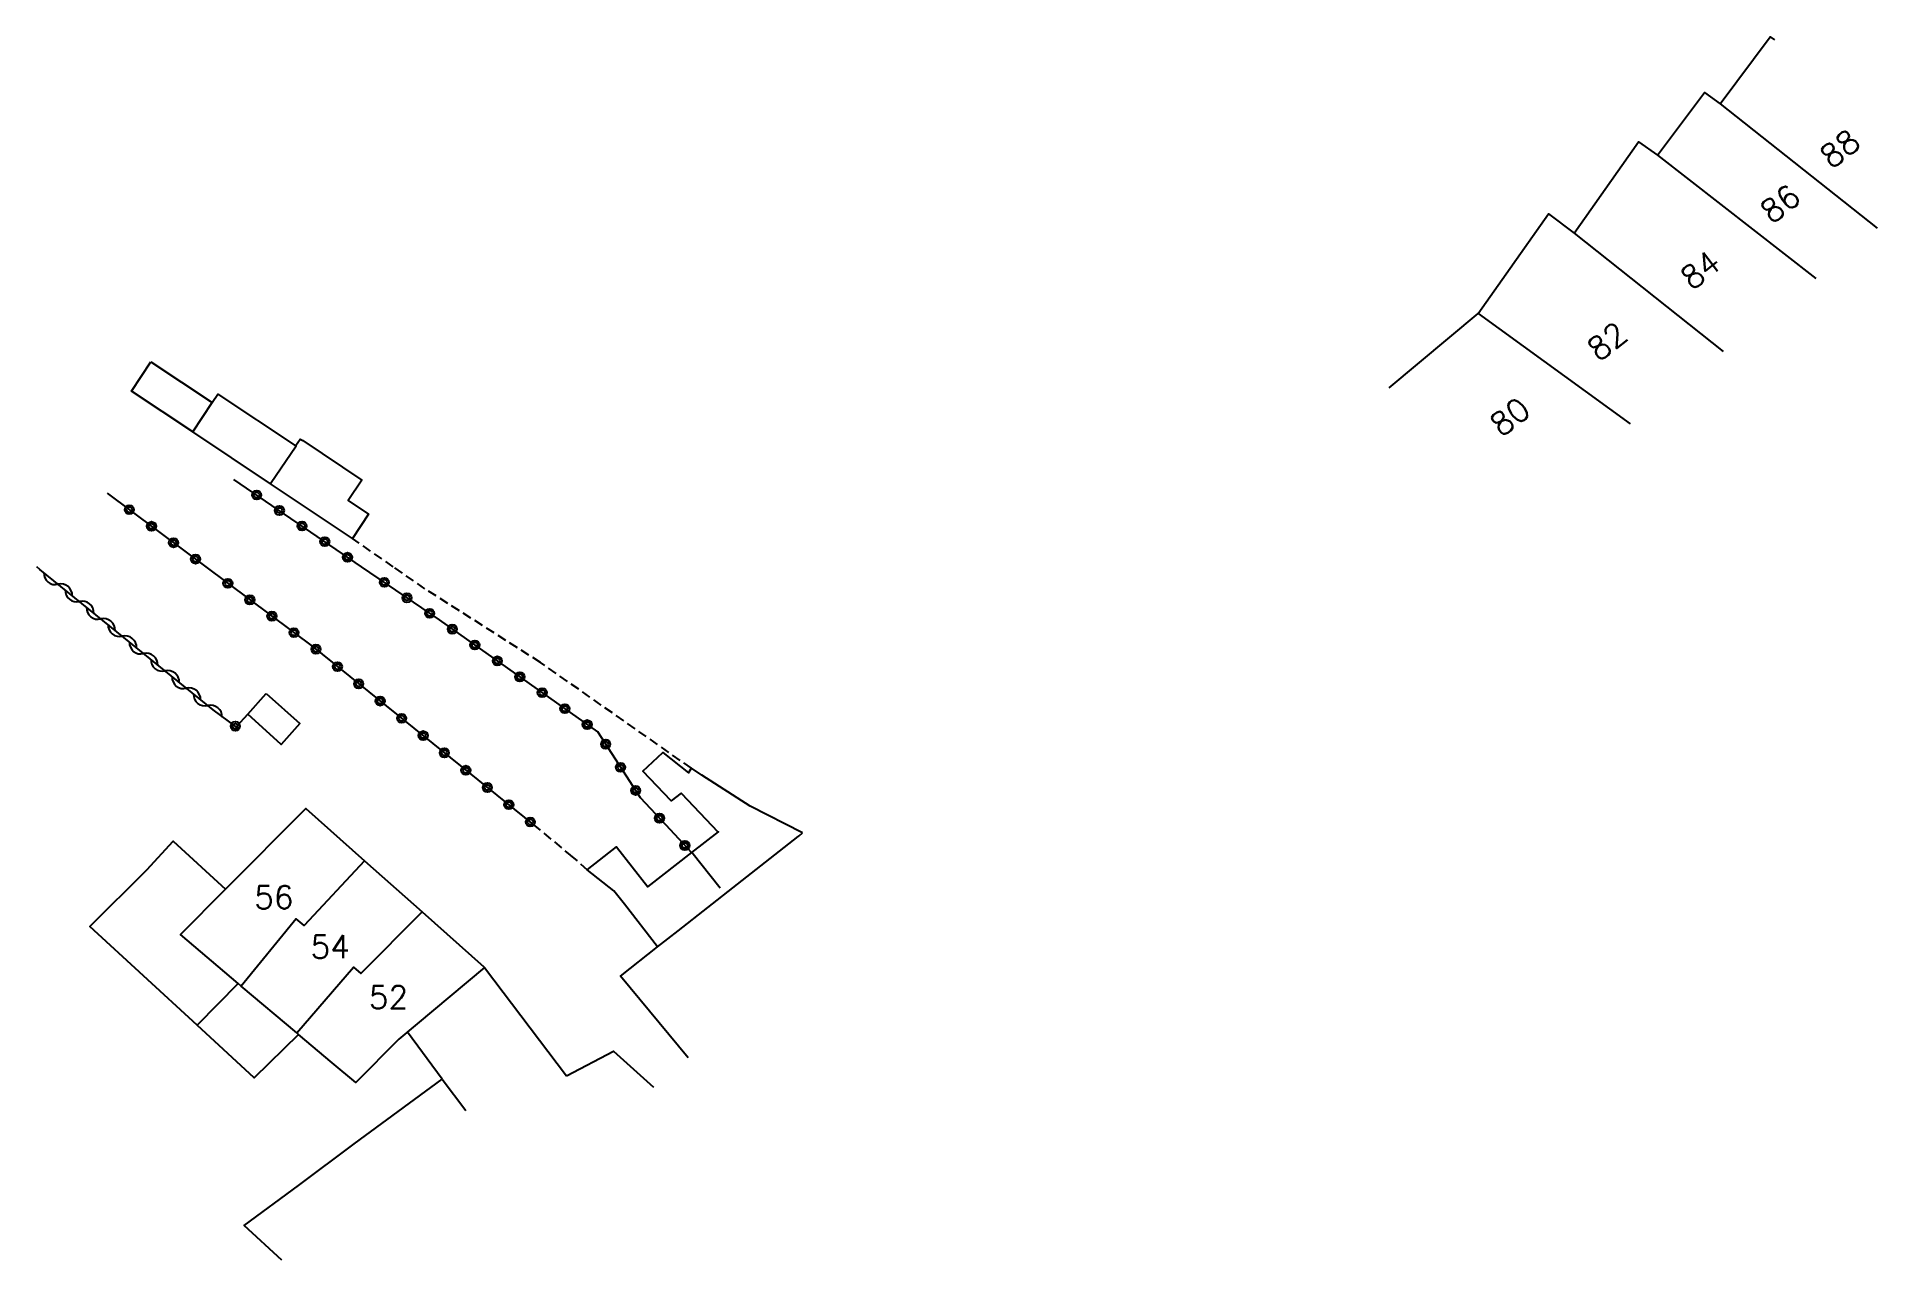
# Model space of a CAD drawing. Header units: millimetres. Extents: x 156183 to 157000, y 123000 to 123885.
# Drawn here: x 156556.9 to 156657.2, y 123638.2 to 123704.9 of the extents above; entities that cross this region are included whole.
import ezdxf
from ezdxf.enums import TextEntityAlignment as Align

# ---------------------------------------------------------------- set-up
doc = ezdxf.new("R2010")
doc.units = ezdxf.units.MM
doc.linetypes.add('DASHED', pattern=[0.75, 0.5, -0.25])
doc.layers.get('0').update_dxf_attribs({"linetype": 'CONTINUOUS'})
for name, color, linetype in [('W0100', 7, 'CONTINUOUS'), ('W0101', 7, 'CONTINUOUS'), ('W0104', 1, 'CONTINUOUS'), ('W0112', 1, 'DASHED'), ('W0310', 3, 'CONTINUOUS'), ('W0323', 7, 'CONTINUOUS'), ('W0991', 7, 'CONTINUOUS'), ('W1102', 7, 'CONTINUOUS')]:
    doc.layers.add(name, color=color, linetype=linetype)
doc.styles.get("Standard").update_dxf_attribs({"font": 'romans.shx', "width": 0.85})

msp = doc.modelspace()

# ---------------------------------------------------------------- texts
at = {"layer": 'W0991'}
for s, p in [('88', (156654.73, 123697.64)), ('86', (156651.48, 123694.64)), ('84', (156647.13, 123691.03)), ('82', (156642.05, 123687.14)), ('80', (156636.75, 123683.03))]:
    msp.add_text(s, height=1.25, rotation=38.0648, dxfattribs=at).set_placement(p)
for s, p in [('56', (156569.85, 123657.99)), ('54', (156572.92, 123655.29)), ('52', (156576.09, 123652.54))]:
    msp.add_text(s, height=1.25, dxfattribs=at).set_placement(p, align=Align.MIDDLE_CENTER)

# ---------------------------------------------------------------- blocks, each defined once
blk = doc.blocks.new('t310o')
at = {"color": 0, "linetype": 'Continuous'}
for centre, start, end in [((-0.5, 0.38), 216.8699, 323.1304), ((0.5, -0.37), 36.8699, 143.1303)]:
    blk.add_arc(centre, 0.625, start, end, dxfattribs=at)
blk = doc.blocks.new('t323o')
at = {"color": 0, "linetype": 'Continuous'}
for radius in [0.25, 0.15]:
    blk.add_circle((0, 0), radius, dxfattribs=at)

# ---------------------------------------------------------------- linework, layer by layer
at = {"layer": 'W0100', "flags": 128}
msp.add_lwpolyline([(156630.62, 123685.76), (156635.47, 123689.81), (156639.31, 123695.23), (156640.7, 123694.19), (156644.22, 123699.17), (156645.25, 123698.44), (156647.81, 123701.86), (156648.66, 123701.23), (156651.39, 123704.89), (156651.39, 123704.89), (156651.62, 123704.73)], dxfattribs=at)
at = {"layer": 'W0101'}
for points in [[(156568.07, 123653.15), (156567.91, 123653.28), (156564.75, 123655.95), (156567.21, 123658.42), (156571.58, 123662.82), (156574.78, 123659.98)], [(156595.11, 123658.7), (156598.41, 123661.3), (156598.47, 123661.34)], [(156598.47, 123661.34), (156598.65, 123661.49)], [(156574.78, 123659.98), (156577.92, 123657.2)], [(156591.87, 123656.15), (156595.11, 123658.7)], [(156577.92, 123657.2), (156581.29, 123654.2), (156581.33, 123654.15)], [(156592.43, 123649.24), (156588.73, 123653.68), (156590.76, 123655.28), (156591.87, 123656.15)], [(156581.33, 123654.15), (156585.79, 123648.25)], [(156571.09, 123650.6), (156568.07, 123653.15)], [(156576.66, 123650.26), (156574.31, 123647.89), (156573.03, 123648.96), (156571.19, 123650.51), (156571.09, 123650.6)], [(156579.02, 123648.08), (156577.12, 123650.63)], [(156585.79, 123648.25), (156588.36, 123649.6), (156590.54, 123647.63)], [(156574.23, 123644.54), (156579.02, 123648.08)], [(156570.28, 123638.2), (156568.23, 123640.1), (156571.18, 123642.28), (156574.23, 123644.54)]]:
    msp.add_lwpolyline(points, dxfattribs=at)
at = {"layer": 'W0104'}
for points in [[(156563.14, 123687.18), (156566.49, 123684.95), (156566.8, 123685.41), (156571.06, 123682.58), (156571.03, 123682.59), (156571.28, 123682.96), (156571.42, 123682.88), (156574.64, 123680.73), (156573.89, 123679.61), (156575.01, 123678.86), (156574.13, 123677.54), (156572.77, 123678.45), (156569.66, 123680.52), (156565.43, 123683.35), (156562.08, 123685.58), (156563.14, 123687.18)], [(156569.43, 123669.09), (156571.26, 123667.45), (156570.24, 123666.31), (156568.42, 123667.96)]]:
    msp.add_lwpolyline(points, close=True, dxfattribs=at)
for points in [[(156565.43, 123683.35), (156566.49, 123684.95)], [(156571.06, 123682.58), (156569.66, 123680.52)], [(156590.76, 123655.28), (156588.95, 123657.61), (156588.38, 123658.34), (156586.92, 123659.49), (156588.52, 123660.74), (156590.22, 123658.56), (156592.62, 123660.43), (156594.08, 123661.56), (156594.05, 123661.54), (156592.08, 123663.63), (156592.05, 123663.67), (156591.49, 123663.24), (156589.96, 123664.86), (156591.04, 123665.88), (156592.45, 123664.77), (156592.45, 123664.77), (156592.6, 123665.02)], [(156598.65, 123661.49), (156595.8, 123662.96), (156593.17, 123664.65), (156592.6, 123665.02)], [(156571.19, 123650.51), (156568.78, 123648.15), (156565.66, 123651.01), (156559.81, 123656.4), (156562.92, 123659.49), (156564.36, 123661.05), (156567.21, 123658.42)], [(156594.16, 123658.48), (156592.62, 123660.43)], [(156567.91, 123653.28), (156565.66, 123651.01)]]:
    msp.add_lwpolyline(points, dxfattribs=at)
at = {"layer": 'W0112'}
for points in [[(156576.35, 123676), (156574.13, 123677.54)], [(156592.6, 123665.02), (156584.38, 123670.78), (156578.08, 123674.8), (156576.35, 123676)], [(156583.98, 123661.96), (156585.99, 123660.29), (156586.92, 123659.49)]]:
    msp.add_lwpolyline(points, dxfattribs=at)
at = {"layer": 'W0310'}
msp.add_lwpolyline([(156566.54, 123668.2), (156557.1, 123675.85), (156556.93, 123676)], dxfattribs=at)
at = {"layer": 'W0323'}
for points in [[(156560.77, 123680.01), (156566.14, 123676)], [(156574.63, 123676), (156567.67, 123680.76)], [(156566.14, 123676), (156572.01, 123671.61), (156583.98, 123661.96)], [(156589.83, 123663.4), (156587.5, 123667), (156578.87, 123673.1), (156574.63, 123676)], [(156568.42, 123667.96), (156567.79, 123667.28), (156566.54, 123668.2)], [(156591.22, 123661.91), (156589.83, 123663.4)], [(156592.6, 123660.42), (156591.22, 123661.91)]]:
    msp.add_lwpolyline(points, dxfattribs=at)
at = {"layer": 'W1102', "flags": 128}
for points in [[(156648.66, 123701.23), (156657.22, 123694.46)], [(156645.25, 123698.44), (156653.88, 123691.72)], [(156640.7, 123694.19), (156648.82, 123687.74)], [(156635.47, 123689.81), (156643.76, 123683.79)]]:
    msp.add_lwpolyline(points, dxfattribs=at)
at = {"layer": 'W1102'}
for points in [[(156574.78, 123659.98), (156571.49, 123656.45), (156571.06, 123656.81), (156568.07, 123653.15)], [(156571.09, 123650.6), (156574.18, 123654.17), (156574.59, 123653.84), (156577.92, 123657.2)], [(156581.33, 123654.15), (156576.66, 123650.26)], [(156579.02, 123648.08), (156580.3, 123646.36)]]:
    msp.add_lwpolyline(points, dxfattribs=at)

# ---------------------------------------------------------------- block references
at = {"layer": 'W0310', "rotation": 140.9573617447829}
for p in [(156558.09, 123675.05), (156559.26, 123674.11), (156560.42, 123673.16), (156561.59, 123672.22), (156562.75, 123671.27), (156563.92, 123670.33), (156565.08, 123669.38), (156566.25, 123668.44)]:
    msp.add_blockref('t310o', p, dxfattribs=at)
at = {"layer": 'W0323'}
for p, rotation in [((156568.91, 123679.91), 145.629397999977), ((156561.97, 123679.11), 323.2293927991171), ((156570.15, 123679.07), 145.629397999977), ((156563.18, 123678.21), 323.2293927991171), ((156571.38, 123678.22), 145.629397999977), ((156564.38, 123677.31), 323.2293927991171), ((156572.62, 123677.37), 145.629397999977), ((156573.86, 123676.52), 145.629397999977), ((156565.58, 123676.42), 323.2293927991171), ((156567.34, 123675.1), 323.2300812558785), ((156575.87, 123675.15), 145.6327308644516), ((156568.54, 123674.2), 323.2300812558785), ((156577.1, 123674.31), 145.6327308644516), ((156569.74, 123673.31), 323.2300812558785), ((156578.34, 123673.46), 145.6327308644516), ((156579.57, 123672.6), 144.7263910410009), ((156570.94, 123672.41), 323.2300812558785), ((156572.14, 123671.51), 321.1155971183858), ((156580.8, 123671.74), 144.7263910410009), ((156573.31, 123670.56), 321.1155971183858), ((156582.02, 123670.87), 144.7263910410009), ((156574.47, 123669.62), 321.1155971183858), ((156583.25, 123670), 144.7263910410009), ((156575.64, 123668.68), 321.1155971183858), ((156584.47, 123669.14), 144.7263910410009), ((156576.81, 123667.74), 321.1155971183858), ((156585.7, 123668.27), 144.7263910410009), ((156567.75, 123667.31), 143.5436764614463), ((156577.98, 123666.8), 321.1155971183858), ((156586.92, 123667.4), 144.7263910410009), ((156579.14, 123665.86), 321.1155971183858), ((156587.93, 123666.33), 122.9191027301181), ((156580.31, 123664.91), 321.1155971183858), ((156588.74, 123665.07), 122.9191027301181), ((156581.48, 123663.97), 321.1155971183858), ((156589.56, 123663.81), 122.9191027301181), ((156582.65, 123663.03), 321.1155971183858), ((156583.82, 123662.09), 321.1155971183858), ((156590.86, 123662.3), 133.2100893922327), ((156592.24, 123660.81), 132.7109806222751)]:
    msp.add_blockref('t323o', p, dxfattribs=dict(at, rotation=rotation))

msp.set_redraw_order([(e.dxf.handle, doc.entitydb.next_handle()) for e in msp.query("TEXT MTEXT ATTDEF DIMENSION ARC_DIMENSION")])  # texts and dimensions are drawn at this point

doc.saveas('drawing.dxf')
